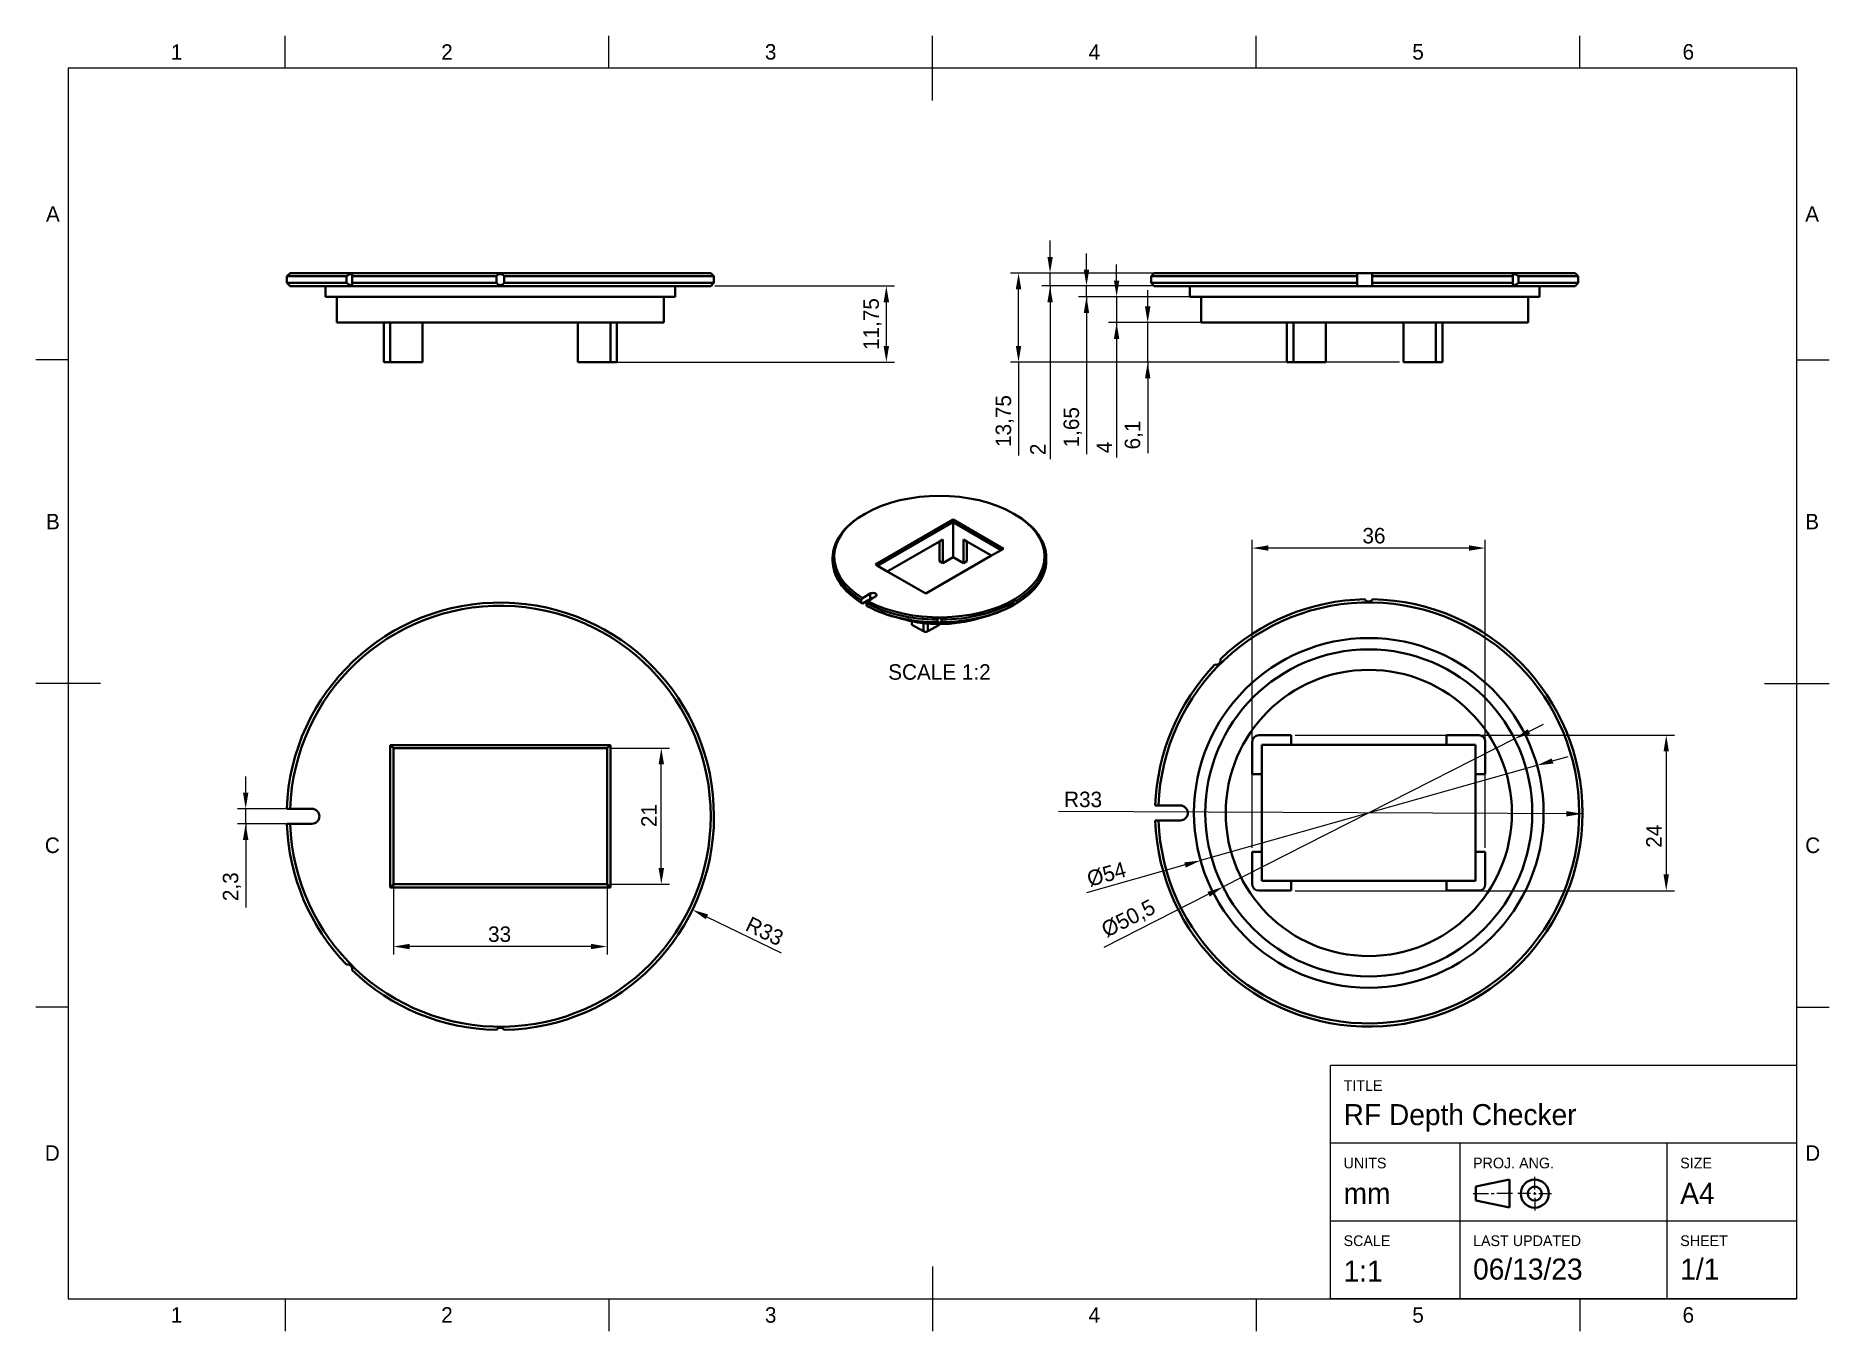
# Model space of a CAD drawing. Header units: millimetres. Extents: x 15 to 292, y 5 to 205.
import ezdxf

# ---------------------------------------------------------------- set-up
doc = ezdxf.new("R2010")
doc.units = ezdxf.units.MM
for name, color, linetype in [('Annotations', 7, 'Continuous'), ('Border', 7, 'Continuous'), ('Geometries', 7, 'Continuous')]:
    doc.layers.add(name, color=color, linetype=linetype)
doc.styles.add('Shapr0', font='txt', dxfattribs={"height": 2.3925})
doc.styles.add('Shapr1', font='txt', dxfattribs={"height": 2.3925})
doc.styles.add('Shapr2', font='txt', dxfattribs={"height": 2.3925})
doc.styles.add('Shapr3', font='txt', dxfattribs={"height": 2.3925})
doc.styles.add('Shapr4', font='txt', dxfattribs={"height": 2.3925})
doc.styles.add('Shapr5', font='txt', dxfattribs={"height": 4.785})
doc.styles.add('Shapr6', font='txt', dxfattribs={"height": 2.3925})
doc.dimstyles.new('ISO-25', dxfattribs={"dimtxt": 2.5, "dimasz": 2.5, "dimexe": 1.25, "dimexo": 0.625, "dimtad": 1, "dimtxsty": 'Standard', "dimcen": 2.5, "dimadec": 0, "dimazin": 0, "dimtfac": 1, "dimtmove": 0, "dimatfit": 3, "dimfxl": 1, "dimarcsym": 0})

msp = doc.modelspace()

# ---------------------------------------------------------------- texts
at = {"layer": 'Annotations', "linetype": 'Continuous', "lineweight": 40, "insert": (154.571, 107.972), "char_height": 2.3925, "width": 1000, "attachment_point": 2, "style": 'Shapr5'}
msp.add_mtext('SCALE 1:2', dxfattribs=at)
at = {"layer": 'Border', "linetype": 'Continuous', "lineweight": 15, "char_height": 2.393, "width": 2.3925, "style": 'Shapr0'}
for s, insert, attachment_point in [('1', (36.75, 201.304), 8), ('2', (78.5, 201.304), 8), ('3', (128.5, 201.304), 8), ('4', (178.5, 201.304), 8), ('5', (228.5, 201.304), 8), ('6', (270.25, 201.304), 8), ('A', (18.696, 177.5), 6), ('A', (288.304, 177.5), 4), ('B', (18.696, 130), 6), ('B', (288.304, 130), 4), ('C', (18.696, 80), 6), ('C', (288.304, 80), 4), ('D', (18.696, 32.5), 6), ('D', (288.304, 32.5), 4), ('1', (36.75, 8.696), 2), ('2', (78.5, 8.696), 2), ('3', (128.5, 8.696), 2), ('4', (178.5, 8.696), 2), ('5', (228.5, 8.696), 2), ('6', (270.25, 8.696), 2)]:
    msp.add_mtext(s, dxfattribs=dict(at, insert=insert, attachment_point=attachment_point))
at = {"layer": 'Border', "linetype": 'Continuous', "lineweight": 15, "attachment_point": 1, "style": 'Shapr1'}
for s, insert, char_height in [('TITLE', (217, 43.75), 1.65), ('RF Depth Checker', (217, 40.052), 3.25), ('UNITS', (217, 31.783), 1.65), ('PROJ. ANG.', (237, 31.783), 1.65), ('SIZE', (269, 31.783), 1.65), ('A4', (269, 27.9), 3.25), ('mm', (217, 27.9), 3.25), ('SCALE', (217, 19.783), 1.65), ('LAST UPDATED', (237, 19.783), 1.65), ('SHEET', (269, 19.783), 1.65), ('1:1', (217, 15.9), 3.25), ('06/13/23', (237, 16.204), 3.25), ('1/1', (269, 16.204), 3.25)]:
    msp.add_mtext(s, dxfattribs=dict(at, insert=insert, char_height=char_height))

# ---------------------------------------------------------------- blocks, each defined once
blk = doc.blocks.new('*D2')
at = {"layer": 'Annotations', "color": 0, "linetype": 'Continuous', "lineweight": 15}
for p, q in [((70.24, 94.37), (70.24, 63.13)), ((103.24, 94.37), (103.24, 63.13)), ((100.74, 64.38), (72.74, 64.38))]:
    blk.add_line(p, q, dxfattribs=at)
at = {"layer": 'Annotations', "color": 0}
for points in [[(72.74, 64.8), (72.74, 63.97), (70.24, 64.38)], [(100.74, 63.97), (100.74, 64.8), (103.24, 64.38)]]:
    blk.add_solid(points, dxfattribs=at)
at = {"layer": 'Defpoints', "color": 0}
for p in [(70.24, 95), (103.24, 95), (70.24, 64.38)]:
    blk.add_point(p, dxfattribs=at)
at = {"layer": 'Annotations', "color": 0, "lineweight": 15, "insert": (86.63, 66.28), "char_height": 2.393, "attachment_point": 5, "style": 'Shapr4'}
blk.add_mtext('\\A1;33', dxfattribs=at)
blk = doc.blocks.new('*D3')
at = {"layer": 'Annotations', "color": 0, "linetype": 'Continuous', "lineweight": 15}
for p, q in [((103.86, 95), (112.86, 95)), ((111.61, 76.5), (111.61, 92.5)), ((103.86, 74), (112.86, 74))]:
    blk.add_line(p, q, dxfattribs=at)
at = {"layer": 'Annotations', "color": 0}
for points in [[(112.03, 92.5), (111.19, 92.5), (111.61, 95)], [(111.19, 76.5), (112.03, 76.5), (111.61, 74)]]:
    blk.add_solid(points, dxfattribs=at)
at = {"layer": 'Defpoints', "color": 0}
for p in [(103.24, 95), (111.61, 95), (103.24, 74)]:
    blk.add_point(p, dxfattribs=at)
at = {"layer": 'Annotations', "color": 0, "lineweight": 15, "insert": (109.71, 84.61), "char_height": 2.393, "attachment_point": 5, "rotation": 90, "style": 'Shapr4'}
blk.add_mtext('\\A1;21', dxfattribs=at)
blk = doc.blocks.new('*D4')
at = {"layer": 'Annotations', "color": 0, "linetype": 'Continuous', "lineweight": 15}
blk.add_line((118.66, 68.97), (130.14, 63.39), dxfattribs=at)
at = {"layer": 'Annotations', "color": 0}
blk.add_solid([(118.85, 69.34), (118.48, 68.6), (116.42, 70.06)], dxfattribs=at)
at = {"layer": 'Defpoints', "color": 0}
for p in [(86.74, 84.5), (116.42, 70.06)]:
    blk.add_point(p, dxfattribs=at)
at = {"layer": 'Annotations', "color": 0, "lineweight": 15, "insert": (127.57, 66.75), "char_height": 2.393, "attachment_point": 5, "rotation": 334.0629, "style": 'Shapr4'}
blk.add_mtext('\\A1;R33', dxfattribs=at)
blk = doc.blocks.new('*D5')
at = {"layer": 'Annotations', "color": 0, "linetype": 'Continuous', "lineweight": 15}
for p, q in [((47.41, 88.15), (47.41, 90.65)), ((53.64, 85.65), (46.16, 85.65)), ((53.64, 83.35), (46.16, 83.35)), ((47.41, 83.35), (47.41, 85.65)), ((47.41, 83.35), (47.41, 70.41)), ((47.41, 80.85), (47.41, 78.35))]:
    blk.add_line(p, q, dxfattribs=at)
at = {"layer": 'Annotations', "color": 0}
for points in [[(46.99, 88.15), (47.83, 88.15), (47.41, 85.65)], [(47.83, 80.85), (46.99, 80.85), (47.41, 83.35)]]:
    blk.add_solid(points, dxfattribs=at)
at = {"layer": 'Defpoints', "color": 0}
for p in [(47.41, 85.65), (54.26, 85.65), (54.26, 83.35)]:
    blk.add_point(p, dxfattribs=at)
at = {"layer": 'Annotations', "color": 0, "lineweight": 15, "insert": (45.29, 73.62), "char_height": 2.393, "attachment_point": 5, "rotation": 90, "style": 'Shapr4'}
blk.add_mtext('\\A1;2,3', dxfattribs=at)
blk = doc.blocks.new('*D6')
at = {"layer": 'Annotations', "color": 0, "linetype": 'Continuous', "lineweight": 15}
for p, q in [((245.63, 97.58), (247.86, 98.71)), ((243.4, 96.45), (198.38, 73.58)), ((196.15, 72.45), (179.95, 64.22))]:
    blk.add_line(p, q, dxfattribs=at)
at = {"layer": 'Annotations', "color": 0}
for points in [[(245.45, 97.95), (245.82, 97.21), (243.4, 96.45)], [(196.34, 72.08), (195.96, 72.82), (198.38, 73.58)]]:
    blk.add_solid(points, dxfattribs=at)
at = {"layer": 'Defpoints', "color": 0}
for p in [(243.4, 96.45), (198.38, 73.58)]:
    blk.add_point(p, dxfattribs=at)
at = {"layer": 'Annotations', "color": 0, "lineweight": 15, "insert": (183.83, 68.57), "char_height": 2.3925, "attachment_point": 5, "rotation": 26.9238, "style": 'Shapr6'}
blk.add_mtext('\\A1;%%c50,5', dxfattribs=at)
blk = doc.blocks.new('*D7')
at = {"layer": 'Annotations', "color": 0, "linetype": 'Continuous', "lineweight": 15}
for p, q in [((246.87, 92.36), (194.91, 77.66)), ((249.28, 93.04), (251.68, 93.72)), ((192.51, 76.98), (177.27, 72.67))]:
    blk.add_line(p, q, dxfattribs=at)
at = {"layer": 'Annotations', "color": 0}
for points in [[(249.16, 93.44), (249.39, 92.64), (246.87, 92.36)], [(192.62, 76.58), (192.39, 77.38), (194.91, 77.66)]]:
    blk.add_solid(points, dxfattribs=at)
at = {"layer": 'Defpoints', "color": 0}
for p in [(246.87, 92.36), (194.91, 77.66)]:
    blk.add_point(p, dxfattribs=at)
at = {"layer": 'Annotations', "color": 0, "lineweight": 15, "insert": (180.38, 75.53), "char_height": 2.393, "attachment_point": 5, "rotation": 15.7939, "style": 'Shapr6'}
blk.add_mtext('\\A1;%%c54', dxfattribs=at)
blk = doc.blocks.new('*D8')
at = {"layer": 'Annotations', "color": 0, "linetype": 'Continuous', "lineweight": 15}
blk.add_line((253.89, 84.88), (172.97, 85.21), dxfattribs=at)
at = {"layer": 'Annotations', "color": 0}
blk.add_solid([(251.39, 84.47), (251.39, 85.3), (253.89, 84.88)], dxfattribs=at)
at = {"layer": 'Defpoints', "color": 0}
for p in [(220.89, 85.01), (253.89, 84.88)]:
    blk.add_point(p, dxfattribs=at)
at = {"layer": 'Annotations', "color": 0, "lineweight": 15, "insert": (176.76, 87.09), "char_height": 2.393, "attachment_point": 5, "rotation": 359.7638, "style": 'Shapr6'}
blk.add_mtext('\\A1;R33', dxfattribs=at)
blk = doc.blocks.new('*D9')
at = {"layer": 'Annotations', "color": 0, "linetype": 'Continuous', "lineweight": 15}
for p, q in [((209.52, 97.01), (268.09, 97.01)), ((266.84, 94.51), (266.84, 75.51)), ((209.52, 73.01), (268.09, 73.01))]:
    blk.add_line(p, q, dxfattribs=at)
at = {"layer": 'Annotations', "color": 0}
for points in [[(267.25, 94.51), (266.42, 94.51), (266.84, 97.01)], [(266.42, 75.51), (267.25, 75.51), (266.84, 73.01)]]:
    blk.add_solid(points, dxfattribs=at)
at = {"layer": 'Defpoints', "color": 0}
for p in [(208.89, 97.01), (208.89, 73.01), (266.84, 73.01)]:
    blk.add_point(p, dxfattribs=at)
at = {"layer": 'Annotations', "color": 0, "lineweight": 15, "insert": (264.94, 81.42), "char_height": 2.393, "attachment_point": 5, "rotation": 90, "style": 'Shapr6'}
blk.add_mtext('\\A1;24', dxfattribs=at)
blk = doc.blocks.new('*D10')
at = {"layer": 'Annotations', "color": 0, "linetype": 'Continuous', "lineweight": 15}
for p, q in [((202.89, 79.64), (202.89, 127.16)), ((236.39, 125.91), (205.39, 125.91)), ((238.89, 79.64), (238.89, 127.16))]:
    blk.add_line(p, q, dxfattribs=at)
at = {"layer": 'Annotations', "color": 0}
for points in [[(205.39, 126.33), (205.39, 125.5), (202.89, 125.91)], [(236.39, 125.5), (236.39, 126.33), (238.89, 125.91)]]:
    blk.add_solid(points, dxfattribs=at)
at = {"layer": 'Defpoints', "color": 0}
for p in [(202.89, 125.91), (202.89, 79.01), (238.89, 79.01)]:
    blk.add_point(p, dxfattribs=at)
at = {"layer": 'Annotations', "color": 0, "lineweight": 15, "insert": (221.69, 127.81), "char_height": 2.393, "attachment_point": 5, "style": 'Shapr6'}
blk.add_mtext('\\A1;36', dxfattribs=at)
blk = doc.blocks.new('*D11')
at = {"layer": 'Annotations', "color": 0, "linetype": 'Continuous', "lineweight": 15}
for p, q in [((119.86, 166.38), (147.62, 166.38)), ((146.37, 157.12), (146.37, 163.88)), ((104.36, 154.62), (147.62, 154.62))]:
    blk.add_line(p, q, dxfattribs=at)
at = {"layer": 'Annotations', "color": 0}
for points in [[(146.79, 163.88), (145.95, 163.88), (146.37, 166.38)], [(145.95, 157.12), (146.79, 157.12), (146.37, 154.62)]]:
    blk.add_solid(points, dxfattribs=at)
at = {"layer": 'Defpoints', "color": 0}
for p in [(119.24, 166.38), (146.37, 166.38), (103.74, 154.62)]:
    blk.add_point(p, dxfattribs=at)
at = {"layer": 'Annotations', "color": 0, "lineweight": 15, "insert": (144.25, 160.5), "char_height": 2.393, "attachment_point": 5, "rotation": 90, "style": 'Shapr2'}
blk.add_mtext('\\A1;11,75', dxfattribs=at)
blk = doc.blocks.new('*D12')
at = {"layer": 'Annotations', "color": 0, "linetype": 'Continuous', "lineweight": 15}
for p, q in [((186.74, 163.22), (186.74, 165.72)), ((207.63, 160.72), (185.49, 160.72)), ((186.74, 154.62), (186.74, 160.72)), ((207.63, 154.62), (185.49, 154.62)), ((186.74, 154.62), (186.74, 140.57)), ((186.74, 152.12), (186.74, 149.62))]:
    blk.add_line(p, q, dxfattribs=at)
at = {"layer": 'Annotations', "color": 0}
for points in [[(186.32, 163.22), (187.16, 163.22), (186.74, 160.72)], [(187.16, 152.12), (186.32, 152.12), (186.74, 154.62)]]:
    blk.add_solid(points, dxfattribs=at)
at = {"layer": 'Defpoints', "color": 0}
for p in [(186.74, 160.72), (208.25, 160.72), (208.25, 154.62)]:
    blk.add_point(p, dxfattribs=at)
at = {"layer": 'Annotations', "color": 0, "lineweight": 15, "insert": (184.61, 143.37), "char_height": 2.393, "attachment_point": 5, "rotation": 90, "style": 'Shapr3'}
blk.add_mtext('\\A1;6,1', dxfattribs=at)
blk = doc.blocks.new('*D13')
at = {"layer": 'Annotations', "color": 0, "linetype": 'Continuous', "lineweight": 15}
for p, q in [((181.94, 167.22), (181.94, 169.72)), ((194.38, 164.72), (180.69, 164.72)), ((181.94, 164.72), (181.94, 160.72)), ((194.38, 160.72), (180.69, 160.72)), ((181.94, 160.72), (181.94, 139.88)), ((181.94, 158.22), (181.94, 155.72))]:
    blk.add_line(p, q, dxfattribs=at)
at = {"layer": 'Annotations', "color": 0}
for points in [[(181.52, 167.22), (182.35, 167.22), (181.94, 164.72)], [(182.35, 158.22), (181.52, 158.22), (181.94, 160.72)]]:
    blk.add_solid(points, dxfattribs=at)
at = {"layer": 'Defpoints', "color": 0}
for p in [(195, 164.72), (181.94, 160.72), (195, 160.72)]:
    blk.add_point(p, dxfattribs=at)
at = {"layer": 'Annotations', "color": 0, "lineweight": 15, "insert": (180.04, 141.44), "char_height": 2.393, "attachment_point": 5, "rotation": 90, "style": 'Shapr3'}
blk.add_mtext('\\A1;4', dxfattribs=at)
blk = doc.blocks.new('*D14')
at = {"layer": 'Annotations', "color": 0, "linetype": 'Continuous', "lineweight": 15}
for p, q in [((177.29, 168.88), (177.29, 171.38)), ((192.63, 166.38), (176.04, 166.38)), ((177.29, 164.72), (177.29, 166.38)), ((192.63, 164.72), (176.04, 164.72)), ((177.29, 164.72), (177.29, 140.4)), ((177.29, 162.22), (177.29, 159.72))]:
    blk.add_line(p, q, dxfattribs=at)
at = {"layer": 'Annotations', "color": 0}
for points in [[(176.87, 168.88), (177.7, 168.88), (177.29, 166.38)], [(177.7, 162.22), (176.87, 162.22), (177.29, 164.72)]]:
    blk.add_solid(points, dxfattribs=at)
at = {"layer": 'Defpoints', "color": 0}
for p in [(177.29, 166.38), (193.25, 166.38), (193.25, 164.72)]:
    blk.add_point(p, dxfattribs=at)
at = {"layer": 'Annotations', "color": 0, "lineweight": 15, "insert": (175.16, 144.57), "char_height": 2.393, "attachment_point": 5, "rotation": 90, "style": 'Shapr3'}
blk.add_mtext('\\A1;1,65', dxfattribs=at)
blk = doc.blocks.new('*D15')
at = {"layer": 'Annotations', "color": 0, "linetype": 'Continuous', "lineweight": 15}
for p, q in [((171.66, 170.88), (171.66, 173.38)), ((187.13, 168.38), (170.41, 168.38)), ((187.13, 166.38), (170.41, 166.38)), ((171.66, 166.38), (171.66, 168.38)), ((171.66, 166.38), (171.66, 139.66)), ((171.66, 163.88), (171.66, 161.38))]:
    blk.add_line(p, q, dxfattribs=at)
at = {"layer": 'Annotations', "color": 0}
for points in [[(171.25, 170.88), (172.08, 170.88), (171.66, 168.38)], [(172.08, 163.88), (171.25, 163.88), (171.66, 166.38)]]:
    blk.add_solid(points, dxfattribs=at)
at = {"layer": 'Defpoints', "color": 0}
for p in [(171.66, 168.38), (187.75, 168.38), (187.75, 166.38)]:
    blk.add_point(p, dxfattribs=at)
at = {"layer": 'Annotations', "color": 0, "lineweight": 15, "insert": (169.77, 141.16), "char_height": 2.393, "attachment_point": 5, "rotation": 90, "style": 'Shapr3'}
blk.add_mtext('\\A1;2', dxfattribs=at)
blk = doc.blocks.new('*D16')
at = {"layer": 'Annotations', "color": 0, "linetype": 'Continuous', "lineweight": 15}
for p, q in [((220.78, 168.38), (165.54, 168.38)), ((166.79, 157.12), (166.79, 165.88)), ((225.63, 154.62), (165.54, 154.62)), ((166.79, 154.62), (166.79, 140.22))]:
    blk.add_line(p, q, dxfattribs=at)
at = {"layer": 'Annotations', "color": 0}
for points in [[(167.21, 165.88), (166.37, 165.88), (166.79, 168.38)], [(166.37, 157.12), (167.21, 157.12), (166.79, 154.62)]]:
    blk.add_solid(points, dxfattribs=at)
at = {"layer": 'Defpoints', "color": 0}
for p in [(166.79, 168.38), (221.4, 168.38), (226.25, 154.62)]:
    blk.add_point(p, dxfattribs=at)
at = {"layer": 'Annotations', "color": 0, "lineweight": 15, "insert": (164.67, 145.53), "char_height": 2.393, "attachment_point": 5, "rotation": 90, "style": 'Shapr3'}
blk.add_mtext('\\A1;13,75', dxfattribs=at)
blk = doc.blocks.new('*U17')
at = {"layer": 'Border', "linetype": 'Continuous', "lineweight": 15}
for p, q in [((287, 46), (215, 46)), ((215, 10), (215, 46)), ((287, 10), (287, 46)), ((287, 34), (215, 34)), ((235, 10), (235, 34)), ((267, 10), (267, 34)), ((246.53, 26.88), (246.53, 28.83)), ((237, 26.23), (239.38, 26.23)), ((239.82, 26.23), (240.25, 26.23)), ((243.07, 26.23), (240.68, 26.23)), ((245.88, 26.23), (243.93, 26.23)), ((246.32, 26.23), (246.75, 26.23)), ((246.53, 26.02), (246.53, 26.45)), ((246.53, 25.58), (246.53, 23.63)), ((247.18, 26.23), (249.13, 26.23)), ((287, 22), (215, 22)), ((287, 10), (215, 10))]:
    blk.add_line(p, q, dxfattribs=at)
at = {"layer": 'Border', "linetype": 'Continuous', "lineweight": 40}
for p, q in [((237.43, 27.32), (242.63, 28.4)), ((242.63, 28.4), (242.63, 24.07)), ((237.43, 27.32), (237.43, 25.15)), ((237.43, 25.15), (242.63, 24.07))]:
    blk.add_line(p, q, dxfattribs=at)
for radius in [2.17, 1.08]:
    blk.add_circle((246.53, 26.23), radius, dxfattribs=at)

# ---------------------------------------------------------------- dimensions: what is measured, and where the dimension line sits
at = {"layer": 'Annotations', "linetype": 'Continuous', "lineweight": 15}
for base, p1, p2, angle, override, picture, middle in [((171.663, 168.375), (187.753, 166.375), (187.753, 168.375), 270, {"dimscale": 1, "dimgap": 0.7, "dimdec": 2, "dimlfac": 1, "dimrnd": 0.01, "dimzin": 8, "dimdsep": 44, "dimtxsty": 'Shapr3', "dimse1": 0, "dimse2": 0, "dimadec": 2, "dimtol": 0, "dimlim": 0, "dimtp": 0, "dimtm": 0, "dimtfac": 0.6, "dimtdec": 8, "dimfrac": 2, "dimtolj": 1, "dimlwd": 15, "dimlwe": 15}, '*D15', (171.663, 141.157)), ((177.288, 166.375), (193.253, 164.725), (193.253, 166.375), 90, {"dimscale": 1, "dimgap": 0.7, "dimdec": 2, "dimlfac": 1, "dimrnd": 0.01, "dimzin": 8, "dimdsep": 44, "dimtxsty": 'Shapr3', "dimse1": 0, "dimse2": 0, "dimadec": 2, "dimtol": 0, "dimlim": 0, "dimtp": 0, "dimtm": 0, "dimtfac": 0.6, "dimtdec": 8, "dimfrac": 2, "dimtolj": 1, "dimlwd": 15, "dimlwe": 15}, '*D14', (177.288, 144.573)), ((181.937, 160.725), (195.003, 164.725), (195.003, 160.725), 90, {"dimscale": 1, "dimgap": 0.7, "dimdec": 2, "dimlfac": 1, "dimrnd": 0.01, "dimzin": 8, "dimdsep": 44, "dimtxsty": 'Shapr3', "dimse1": 0, "dimse2": 0, "dimadec": 2, "dimtol": 0, "dimlim": 0, "dimtp": 0, "dimtm": 0, "dimtfac": 0.6, "dimtdec": 8, "dimfrac": 2, "dimtolj": 1, "dimlwd": 15, "dimlwe": 15}, '*D13', (181.937, 141.438)), ((146.369, 166.375), (103.74, 154.625), (119.24, 166.375), 270, {"dimscale": 1, "dimgap": 0.7, "dimdec": 2, "dimlfac": 1, "dimrnd": 0.01, "dimzin": 8, "dimdsep": 44, "dimtxsty": 'Shapr2', "dimse1": 0, "dimse2": 0, "dimadec": 2, "dimtol": 0, "dimlim": 0, "dimtp": 0, "dimtm": 0, "dimtfac": 0.6, "dimtdec": 8, "dimfrac": 2, "dimtolj": 1, "dimlwd": 15, "dimlwe": 15}, '*D11', (146.369, 160.5)), ((166.79, 168.375), (226.253, 154.625), (221.403, 168.375), 270, {"dimscale": 1, "dimgap": 0.7, "dimdec": 2, "dimlfac": 1, "dimrnd": 0.01, "dimzin": 8, "dimdsep": 44, "dimtxsty": 'Shapr3', "dimse1": 0, "dimse2": 0, "dimadec": 2, "dimtol": 0, "dimlim": 0, "dimtp": 0, "dimtm": 0, "dimtfac": 0.6, "dimtdec": 8, "dimfrac": 2, "dimtolj": 1, "dimlwd": 15, "dimlwe": 15}, '*D16', (166.79, 145.53)), ((186.739, 160.725), (208.253, 154.625), (208.253, 160.725), 90, {"dimscale": 1, "dimgap": 0.7, "dimdec": 2, "dimlfac": 1, "dimrnd": 0.01, "dimzin": 8, "dimdsep": 44, "dimtxsty": 'Shapr3', "dimse1": 0, "dimse2": 0, "dimadec": 2, "dimtol": 0, "dimlim": 0, "dimtp": 0, "dimtm": 0, "dimtfac": 0.6, "dimtdec": 8, "dimfrac": 2, "dimtolj": 1, "dimlwd": 15, "dimlwe": 15}, '*D12', (186.739, 143.373)), ((266.836, 73.013), (208.892, 97.013), (208.892, 73.013), 270, {"dimscale": 1, "dimgap": 0.7, "dimdec": 2, "dimlfac": 1, "dimrnd": 0.01, "dimzin": 8, "dimdsep": 44, "dimtxsty": 'Shapr6', "dimse1": 0, "dimse2": 0, "dimadec": 2, "dimtol": 0, "dimlim": 0, "dimtp": 0, "dimtm": 0, "dimtfac": 0.6, "dimtdec": 8, "dimfrac": 2, "dimtolj": 1, "dimlwd": 15, "dimlwe": 15}, '*D9', (266.836, 81.416)), ((111.608, 94.997), (103.24, 73.997), (103.24, 94.997), 90, {"dimscale": 1, "dimgap": 0.7, "dimdec": 2, "dimlfac": 1, "dimrnd": 0.01, "dimzin": 8, "dimdsep": 44, "dimtxsty": 'Shapr4', "dimse1": 0, "dimse2": 0, "dimadec": 2, "dimtol": 0, "dimlim": 0, "dimtp": 0, "dimtm": 0, "dimtfac": 0.6, "dimtdec": 8, "dimfrac": 2, "dimtolj": 1, "dimlwd": 15, "dimlwe": 15}, '*D3', (111.608, 84.608)), ((47.41, 85.647), (54.26, 83.347), (54.26, 85.647), 90, {"dimscale": 1, "dimgap": 0.7, "dimdec": 2, "dimlfac": 1, "dimrnd": 0.01, "dimzin": 8, "dimdsep": 44, "dimtxsty": 'Shapr4', "dimse1": 0, "dimse2": 0, "dimadec": 2, "dimtol": 0, "dimlim": 0, "dimtp": 0, "dimtm": 0, "dimtfac": 0.6, "dimtdec": 8, "dimfrac": 2, "dimtolj": 1, "dimlwd": 15, "dimlwe": 15}, '*D5', (47.41, 73.619))]:
    dim = msp.add_linear_dim(base=base, p1=p1, p2=p2, angle=angle, dimstyle='ISO-25', override=override, dxfattribs=at)
    dim.commit()
    dim.dimension.update_dxf_attribs({"geometry": picture, "text_midpoint": middle, "dimtype": 160})
for base, p1, p2, override, picture, middle in [((202.892, 125.914), (238.892, 79.013), (202.892, 79.013), {"dimscale": 1, "dimgap": 0.7, "dimdec": 2, "dimlfac": 1, "dimrnd": 0.01, "dimzin": 8, "dimdsep": 44, "dimtxsty": 'Shapr6', "dimse1": 0, "dimse2": 0, "dimadec": 2, "dimtol": 0, "dimlim": 0, "dimtp": 0, "dimtm": 0, "dimtfac": 0.6, "dimtdec": 8, "dimfrac": 2, "dimtolj": 1, "dimlwd": 15, "dimlwe": 15}, '*D10', (221.688, 125.914)), ((70.24, 64.382), (103.24, 94.997), (70.24, 94.997), {"dimscale": 1, "dimgap": 0.7, "dimdec": 2, "dimlfac": 1, "dimrnd": 0.01, "dimzin": 8, "dimdsep": 44, "dimtxsty": 'Shapr4', "dimse1": 0, "dimse2": 0, "dimadec": 2, "dimtol": 0, "dimlim": 0, "dimtp": 0, "dimtm": 0, "dimtfac": 0.6, "dimtdec": 8, "dimfrac": 2, "dimtolj": 1, "dimlwd": 15, "dimlwe": 15}, '*D2', (86.634, 64.382))]:
    dim = msp.add_linear_dim(base=base, p1=p1, p2=p2, dimstyle='ISO-25', override=override, dxfattribs=at)
    dim.commit()
    dim.dimension.update_dxf_attribs({"geometry": picture, "text_midpoint": middle, "dimtype": 160})
for p1, p2, picture, middle in [((243.405, 96.446), (198.379, 73.58), '*D6', (184.788, 66.678)), ((246.872, 92.362), (194.911, 77.664), '*D7', (180.899, 73.701))]:
    dim = msp.add_diameter_dim_2p(p1=p1, p2=p2, dimstyle='ISO-25', override={"dimscale": 1, "dimgap": 0.7, "dimdec": 2, "dimlfac": 1, "dimrnd": 0.01, "dimzin": 8, "dimdsep": 44, "dimtxsty": 'Shapr6', "dimcen": 2.5, "dimadec": 2, "dimtol": 0, "dimlim": 0, "dimtp": 0, "dimtm": 0, "dimtfac": 0.6, "dimtdec": 8, "dimtofl": 1, "dimfrac": 2, "dimtolj": 1, "dimlwd": 15, "dimlwe": 15}, dxfattribs=at)
    dim.commit()
    dim.dimension.update_dxf_attribs({"geometry": picture, "text_midpoint": middle, "dimtype": 163})
for center, mpoint, override, picture, middle in [((220.892, 85.013), (253.891, 84.877), {"dimscale": 1, "dimgap": 0.7, "dimdec": 2, "dimlfac": 1, "dimrnd": 0.01, "dimzin": 8, "dimdsep": 44, "dimtxsty": 'Shapr6', "dimcen": 0, "dimadec": 2, "dimtol": 0, "dimlim": 0, "dimtp": 0, "dimtm": 0, "dimtfac": 0.6, "dimtdec": 8, "dimtofl": 0, "dimfrac": 2, "dimtolj": 1, "dimlwd": 15, "dimlwe": 15}, '*D8', (176.748, 85.195)), ((86.74, 84.497), (116.416, 70.064), {"dimscale": 1, "dimgap": 0.7, "dimdec": 2, "dimlfac": 1, "dimrnd": 0.01, "dimzin": 8, "dimdsep": 44, "dimtxsty": 'Shapr4', "dimcen": 0, "dimadec": 2, "dimtol": 0, "dimlim": 0, "dimtp": 0, "dimtm": 0, "dimtfac": 0.6, "dimtdec": 8, "dimtofl": 0, "dimfrac": 2, "dimtolj": 1, "dimlwd": 15, "dimlwe": 15}, '*D4', (126.741, 65.042))]:
    dim = msp.add_radius_dim(center=center, mpoint=mpoint, dimstyle='ISO-25', override=override, dxfattribs=at)
    dim.commit()
    dim.dimension.update_dxf_attribs({"geometry": picture, "text_midpoint": middle, "dimtype": 164})

# ---------------------------------------------------------------- linework, layer by layer
at = {"layer": 'Border', "linetype": 'Continuous', "lineweight": 15}
for p, q in [((53.5, 200), (53.5, 205)), ((103.5, 200), (103.5, 205)), ((153.5, 195), (153.5, 205)), ((203.5, 200), (203.5, 205)), ((253.5, 200), (253.5, 205)), ((287, 200), (20, 200)), ((20, 200), (20, 10)), ((287, 10), (287, 200)), ((20, 155), (15, 155)), ((287, 155), (292, 155)), ((25, 105), (15, 105)), ((282, 105), (292, 105)), ((20, 55), (15, 55)), ((287, 55), (292, 55)), ((153.5, 15), (153.5, 5)), ((20, 10), (287, 10)), ((53.5, 10), (53.5, 5)), ((103.5, 10), (103.5, 5)), ((203.5, 10), (203.5, 5)), ((253.5, 10), (253.5, 5))]:
    msp.add_line(p, q, dxfattribs=at)
at = {"layer": 'Geometries', "linetype": 'Continuous', "lineweight": 40}
for p, q in [((53.76, 167.875), (54.26, 168.375)), ((53.76, 167.875), (53.76, 166.875)), ((62.983, 167.875), (53.76, 167.875)), ((54.26, 166.375), (53.76, 166.875)), ((53.76, 166.875), (62.983, 166.875)), ((54.26, 168.375), (119.24, 168.375)), ((59.74, 166.375), (54.26, 166.375)), ((59.74, 164.725), (59.74, 166.375)), ((113.74, 166.375), (59.74, 166.375)), ((62.983, 167.875), (62.983, 166.875)), ((63.836, 167.875), (63.836, 166.875)), ((86.137, 167.875), (63.836, 167.875)), ((63.836, 166.875), (86.137, 166.875)), ((86.137, 167.875), (86.137, 166.875)), ((87.343, 167.875), (87.343, 166.875)), ((119.74, 167.875), (87.343, 167.875)), ((87.343, 166.875), (119.74, 166.875)), ((113.74, 164.725), (113.74, 166.375)), ((119.24, 166.375), (113.74, 166.375)), ((119.74, 167.875), (119.24, 168.375)), ((119.24, 166.375), (119.74, 166.875)), ((119.74, 166.875), (119.74, 167.875)), ((187.253, 167.875), (187.753, 168.375)), ((187.253, 167.875), (187.253, 166.875)), ((219.103, 167.875), (187.253, 167.875)), ((187.253, 166.875), (187.753, 166.375)), ((187.253, 166.875), (219.103, 166.875)), ((187.753, 168.375), (219.103, 168.375)), ((193.253, 166.375), (187.753, 166.375)), ((193.253, 164.725), (193.253, 166.375)), ((219.103, 166.375), (193.253, 166.375)), ((219.103, 168.375), (219.103, 167.875)), ((219.103, 168.375), (221.403, 168.375)), ((219.103, 167.875), (219.103, 166.875)), ((219.103, 166.875), (219.103, 166.375)), ((219.103, 166.375), (221.403, 166.375)), ((221.403, 167.875), (221.403, 168.375)), ((221.403, 168.375), (252.753, 168.375)), ((221.403, 167.875), (221.403, 166.875)), ((243.157, 167.875), (221.403, 167.875)), ((221.403, 166.375), (221.403, 166.875)), ((221.403, 166.875), (243.157, 166.875)), ((247.253, 166.375), (221.403, 166.375)), ((243.157, 167.875), (243.157, 166.875)), ((244.01, 167.875), (244.01, 166.875)), ((253.247, 167.875), (244.01, 167.875)), ((244.01, 166.875), (253.247, 166.875)), ((247.253, 164.725), (247.253, 166.375)), ((252.753, 166.375), (247.253, 166.375)), ((252.903, 168.225), (252.753, 168.375)), ((252.903, 166.525), (252.753, 166.375)), ((253.233, 167.889), (253.247, 167.875)), ((253.247, 167.875), (253.247, 166.875)), ((61.49, 164.725), (59.74, 164.725)), ((61.49, 164.725), (61.49, 160.725)), ((111.99, 164.725), (61.49, 164.725)), ((111.99, 164.725), (111.99, 160.725)), ((113.74, 164.725), (111.99, 164.725)), ((195.003, 164.725), (193.253, 164.725)), ((195.003, 164.725), (195.003, 160.725)), ((245.503, 164.725), (195.003, 164.725)), ((245.503, 164.725), (245.503, 160.725)), ((247.253, 164.725), (245.503, 164.725)), ((68.74, 160.725), (61.49, 160.725)), ((69.74, 160.725), (68.74, 160.725)), ((68.74, 154.625), (68.74, 160.725)), ((69.74, 160.725), (69.74, 154.625)), ((74.74, 160.725), (69.74, 160.725)), ((74.74, 154.625), (74.74, 160.725)), ((98.74, 160.725), (74.74, 160.725)), ((98.74, 154.625), (98.74, 160.725)), ((103.74, 160.725), (98.74, 160.725)), ((103.74, 154.625), (103.74, 160.725)), ((104.74, 160.725), (103.74, 160.725)), ((104.74, 160.725), (104.74, 154.625)), ((111.99, 160.725), (104.74, 160.725)), ((208.253, 160.725), (195.003, 160.725)), ((208.253, 154.625), (208.253, 160.725)), ((209.253, 160.725), (208.253, 160.725)), ((209.253, 160.725), (209.253, 154.625)), ((214.253, 160.725), (209.253, 160.725)), ((214.253, 154.625), (214.253, 160.725)), ((226.253, 160.725), (214.253, 160.725)), ((231.253, 160.725), (226.253, 160.725)), ((226.253, 154.625), (226.253, 160.725)), ((231.253, 154.625), (231.253, 160.725)), ((232.253, 160.725), (231.253, 160.725)), ((232.253, 160.725), (232.253, 154.625)), ((245.503, 160.725), (232.253, 160.725)), ((69.74, 154.625), (68.74, 154.625)), ((74.74, 154.625), (69.74, 154.625)), ((103.74, 154.625), (98.74, 154.625)), ((104.74, 154.625), (103.74, 154.625)), ((209.253, 154.625), (208.253, 154.625)), ((214.253, 154.625), (209.253, 154.625)), ((231.253, 154.625), (226.253, 154.625)), ((232.253, 154.625), (231.253, 154.625)), ((142.904, 131.122), (143.081, 131.224)), ((144.672, 123.365), (156.693, 130.305)), ((156.693, 130.305), (156.693, 129.897)), ((156.693, 130.305), (164.471, 125.814)), ((166.238, 131.122), (166.062, 131.224)), ((156.693, 129.897), (145.025, 123.161)), ((156.693, 124.487), (156.693, 129.897)), ((164.117, 125.61), (156.693, 129.897)), ((154.571, 126.937), (146.616, 122.344)), ((162.526, 124.692), (152.45, 118.874)), ((155.102, 127.243), (154.571, 126.937)), ((154.571, 123.875), (154.571, 126.937)), ((155.102, 127.243), (155.102, 123.569)), ((158.284, 127.243), (158.284, 123.569)), ((158.284, 127.243), (158.814, 126.937)), ((158.814, 126.937), (162.526, 124.794)), ((158.814, 123.875), (158.814, 126.937)), ((164.117, 125.61), (162.526, 124.692)), ((162.526, 124.794), (162.526, 124.692)), ((164.471, 125.814), (164.117, 125.61)), ((138.071, 124.385), (138.071, 123.977)), ((145.025, 123.161), (144.672, 123.365)), ((146.616, 122.242), (145.025, 123.161)), ((146.616, 122.344), (146.616, 122.242)), ((152.45, 118.874), (146.616, 122.242)), ((155.102, 123.569), (154.571, 123.875)), ((156.693, 124.487), (155.102, 123.569)), ((158.284, 123.569), (156.693, 124.487)), ((158.814, 123.875), (158.284, 123.569)), ((171.071, 124.385), (171.071, 123.977)), ((142.681, 118.194), (142.504, 117.888)), ((142.504, 117.888), (142.504, 117.48)), ((142.504, 117.48), (142.681, 117.378)), ((143.876, 118.884), (142.681, 118.194)), ((143.57, 117.891), (142.681, 117.378)), ((143.318, 117.419), (143.495, 117.725)), ((143.318, 117.419), (143.318, 117.01)), ((143.495, 116.908), (143.318, 117.01)), ((143.495, 117.725), (143.647, 117.813)), ((143.876, 118.068), (143.57, 117.891)), ((143.647, 117.813), (144.182, 118.122)), ((143.876, 118.884), (143.876, 118.068)), ((144.182, 118.122), (144.256, 118.165)), ((144.256, 118.165), (144.689, 118.415)), ((166.023, 117.527), (166.023, 117.119)), ((166.062, 117.139), (166.115, 117.17)), ((166.45, 117.774), (166.45, 117.365)), ((150.329, 114.077), (150.329, 114.601)), ((152.096, 113.057), (150.329, 114.077)), ((152.096, 113.057), (152.096, 114.319)), ((152.803, 114.249), (152.803, 113.057)), ((154.571, 114.077), (152.803, 113.057)), ((154.27, 114.861), (154.27, 114.452)), ((154.571, 114.077), (154.571, 114.177)), ((154.873, 114.861), (154.873, 114.452)), ((208.892, 97.013), (203.892, 97.013)), ((208.892, 97.013), (208.892, 95.513)), ((232.892, 97.013), (232.892, 95.513)), ((237.892, 97.013), (232.892, 97.013)), ((69.74, 95.497), (70.24, 94.997)), ((69.74, 95.497), (103.74, 95.497)), ((69.74, 73.497), (69.74, 95.497)), ((70.24, 94.997), (70.24, 73.997)), ((103.24, 94.997), (70.24, 94.997)), ((103.74, 95.497), (103.24, 94.997)), ((103.24, 73.997), (103.24, 94.997)), ((103.74, 95.497), (103.74, 73.497)), ((202.892, 96.013), (202.892, 91.013)), ((204.392, 95.513), (208.892, 95.513)), ((204.392, 95.513), (204.392, 91.013)), ((208.892, 95.513), (232.892, 95.513)), ((232.892, 95.513), (237.392, 95.513)), ((237.392, 95.513), (237.392, 91.013)), ((238.892, 96.013), (238.892, 91.013)), ((204.392, 91.013), (202.892, 91.013)), ((204.392, 79.013), (204.392, 91.013)), ((238.892, 91.013), (237.392, 91.013)), ((237.392, 79.013), (237.392, 91.013)), ((188.412, 86.163), (187.912, 86.163)), ((188.412, 86.163), (191.792, 86.163)), ((54.26, 85.647), (53.76, 85.647)), ((53.76, 83.347), (54.26, 83.347)), ((57.64, 85.647), (54.26, 85.647)), ((54.26, 83.347), (57.64, 83.347)), ((187.912, 83.863), (188.412, 83.863)), ((191.792, 83.863), (188.412, 83.863)), ((202.892, 79.013), (202.892, 74.013)), ((204.392, 79.013), (202.892, 79.013)), ((204.392, 79.013), (204.392, 74.513)), ((238.892, 79.013), (237.392, 79.013)), ((237.392, 79.013), (237.392, 74.513)), ((238.892, 79.013), (238.892, 74.013)), ((70.24, 73.997), (69.74, 73.497)), ((103.74, 73.497), (69.74, 73.497)), ((70.24, 73.997), (103.24, 73.997)), ((103.24, 73.997), (103.74, 73.497)), ((203.892, 73.013), (208.892, 73.013)), ((208.892, 74.513), (204.392, 74.513)), ((208.892, 74.513), (208.892, 73.013)), ((232.892, 74.513), (208.892, 74.513)), ((237.392, 74.513), (232.892, 74.513)), ((232.892, 74.513), (232.892, 73.013)), ((232.892, 73.013), (237.892, 73.013))]:
    msp.add_line(p, q, dxfattribs=at)
at = {"layer": 'Geometries', "linetype": 'Continuous', "lineweight": 40, "flags": 128}
for points in [[(63.858, 168.016), (63.858, 168.021), (63.857, 168.035), (63.856, 168.049), (63.855, 168.062), (63.852, 168.075), (63.849, 168.088), (63.846, 168.099), (63.843, 168.109), (63.839, 168.119), (63.834, 168.129), (63.829, 168.138), (63.824, 168.147), (63.818, 168.156), (63.811, 168.164), (63.803, 168.172), (63.795, 168.179), (63.788, 168.185), (63.781, 168.191), (63.773, 168.196), (63.765, 168.2), (63.756, 168.205), (63.747, 168.209), (63.737, 168.212), (63.727, 168.216), (63.716, 168.218), (63.705, 168.221), (63.694, 168.222), (63.683, 168.224), (63.671, 168.225), (63.659, 168.225), (63.646, 168.225), (63.633, 168.224), (63.619, 168.223), (63.606, 168.222), (63.592, 168.22), (63.577, 168.218), (63.564, 168.215), (63.551, 168.212), (63.537, 168.209), (63.524, 168.205), (63.51, 168.201), (63.496, 168.197), (63.482, 168.192), (63.468, 168.187), (63.453, 168.182), (63.439, 168.176), (63.423, 168.169), (63.407, 168.162), (63.391, 168.155), (63.375, 168.147), (63.359, 168.14), (63.343, 168.131), (63.327, 168.123), (63.311, 168.114), (63.294, 168.105), (63.278, 168.095), (63.261, 168.085), (63.245, 168.075), (63.228, 168.064), (63.211, 168.053), (63.194, 168.041), (63.177, 168.03), (63.16, 168.018), (63.14, 168.003), (63.119, 167.988), (63.099, 167.972), (63.079, 167.956), (63.058, 167.94), (63.038, 167.922), (63.017, 167.905), (62.997, 167.888), (62.983, 167.875)], [(62.983, 166.875), (63, 166.86), (63.018, 166.845), (63.035, 166.83), (63.053, 166.815), (63.071, 166.8), (63.089, 166.786), (63.108, 166.771), (63.126, 166.757), (63.145, 166.743), (63.164, 166.729), (63.184, 166.715), (63.205, 166.701), (63.225, 166.688), (63.246, 166.675), (63.267, 166.662), (63.284, 166.651), (63.302, 166.641), (63.32, 166.631), (63.338, 166.621), (63.356, 166.612), (63.374, 166.603), (63.392, 166.594), (63.411, 166.586), (63.429, 166.578), (63.447, 166.571), (63.462, 166.565), (63.477, 166.559), (63.492, 166.554), (63.507, 166.55), (63.522, 166.545), (63.537, 166.541), (63.551, 166.538), (63.566, 166.534), (63.58, 166.532), (63.595, 166.529), (63.608, 166.528), (63.621, 166.526), (63.634, 166.525), (63.647, 166.525), (63.66, 166.525), (63.672, 166.526), (63.684, 166.527), (63.696, 166.528), (63.708, 166.53), (63.719, 166.532), (63.728, 166.535), (63.737, 166.538), (63.746, 166.541), (63.755, 166.545), (63.763, 166.549), (63.771, 166.553), (63.779, 166.558), (63.786, 166.563), (63.793, 166.568), (63.799, 166.574), (63.806, 166.581), (63.812, 166.588), (63.818, 166.595), (63.824, 166.603), (63.828, 166.61), (63.833, 166.619), (63.837, 166.627), (63.841, 166.636), (63.845, 166.645), (63.848, 166.655), (63.85, 166.665), (63.853, 166.675), (63.855, 166.687), (63.856, 166.699), (63.857, 166.711), (63.858, 166.723), (63.858, 166.734)], [(63.836, 167.875), (63.84, 167.89), (63.844, 167.905), (63.847, 167.92), (63.85, 167.935), (63.853, 167.95), (63.855, 167.964), (63.856, 167.979), (63.857, 167.993), (63.858, 168.007), (63.858, 168.016)], [(63.858, 166.734), (63.858, 166.736), (63.858, 166.752), (63.856, 166.768), (63.855, 166.785), (63.852, 166.801), (63.849, 166.819), (63.845, 166.838), (63.841, 166.856), (63.836, 166.875)], [(87.343, 167.875), (87.334, 167.89), (87.324, 167.905), (87.314, 167.92), (87.304, 167.935), (87.293, 167.95), (87.281, 167.964), (87.269, 167.979), (87.257, 167.993), (87.244, 168.007), (87.231, 168.021), (87.216, 168.035), (87.201, 168.049), (87.185, 168.062), (87.169, 168.075), (87.152, 168.088), (87.137, 168.099), (87.122, 168.109), (87.107, 168.119), (87.091, 168.129), (87.075, 168.138), (87.058, 168.147), (87.041, 168.156), (87.023, 168.164), (87.005, 168.172), (86.986, 168.179), (86.97, 168.185), (86.955, 168.191), (86.938, 168.196), (86.922, 168.2), (86.906, 168.205), (86.888, 168.209), (86.871, 168.212), (86.854, 168.216), (86.836, 168.218), (86.818, 168.221), (86.801, 168.222), (86.783, 168.224), (86.766, 168.225), (86.748, 168.225), (86.73, 168.225), (86.712, 168.224), (86.694, 168.223), (86.676, 168.222), (86.658, 168.22), (86.64, 168.218), (86.624, 168.215), (86.608, 168.212), (86.592, 168.209), (86.577, 168.205), (86.561, 168.201), (86.546, 168.197), (86.53, 168.192), (86.515, 168.187), (86.5, 168.182), (86.485, 168.176), (86.469, 168.169), (86.453, 168.162), (86.438, 168.155), (86.423, 168.147), (86.408, 168.14), (86.393, 168.131), (86.379, 168.123), (86.365, 168.114), (86.351, 168.105), (86.337, 168.095), (86.324, 168.085), (86.31, 168.075), (86.297, 168.064), (86.284, 168.053), (86.271, 168.041), (86.259, 168.03), (86.247, 168.018), (86.232, 168.003), (86.218, 167.988), (86.205, 167.972), (86.192, 167.956), (86.179, 167.94), (86.167, 167.922), (86.156, 167.905), (86.145, 167.888), (86.137, 167.875)], [(86.137, 166.875), (86.146, 166.86), (86.156, 166.845), (86.166, 166.83), (86.176, 166.815), (86.187, 166.8), (86.199, 166.786), (86.211, 166.771), (86.223, 166.757), (86.236, 166.743), (86.249, 166.729), (86.264, 166.715), (86.279, 166.701), (86.295, 166.688), (86.311, 166.675), (86.328, 166.662), (86.343, 166.651), (86.358, 166.641), (86.373, 166.631), (86.389, 166.621), (86.405, 166.612), (86.422, 166.603), (86.439, 166.594), (86.457, 166.586), (86.475, 166.578), (86.494, 166.571), (86.51, 166.565), (86.525, 166.559), (86.541, 166.554), (86.558, 166.55), (86.574, 166.545), (86.591, 166.541), (86.609, 166.538), (86.626, 166.534), (86.644, 166.532), (86.662, 166.529), (86.679, 166.528), (86.697, 166.526), (86.714, 166.525), (86.732, 166.525), (86.75, 166.525), (86.768, 166.526), (86.786, 166.527), (86.804, 166.528), (86.822, 166.53), (86.84, 166.532), (86.856, 166.535), (86.872, 166.538), (86.888, 166.541), (86.903, 166.545), (86.919, 166.549), (86.934, 166.553), (86.95, 166.558), (86.965, 166.563), (86.98, 166.568), (86.995, 166.574), (87.011, 166.581), (87.027, 166.588), (87.042, 166.595), (87.057, 166.603), (87.072, 166.61), (87.087, 166.619), (87.101, 166.627), (87.115, 166.636), (87.129, 166.645), (87.143, 166.655), (87.156, 166.665), (87.17, 166.675), (87.184, 166.687), (87.198, 166.699), (87.211, 166.711), (87.224, 166.723), (87.237, 166.736), (87.252, 166.752), (87.267, 166.768), (87.28, 166.785), (87.294, 166.801), (87.307, 166.819), (87.32, 166.838), (87.332, 166.856), (87.343, 166.875)], [(244.01, 167.875), (243.993, 167.89), (243.975, 167.905), (243.958, 167.92), (243.94, 167.935), (243.922, 167.95), (243.904, 167.964), (243.885, 167.979), (243.867, 167.993), (243.848, 168.007), (243.829, 168.021), (243.809, 168.035), (243.788, 168.049), (243.768, 168.062), (243.747, 168.075), (243.726, 168.088), (243.708, 168.099), (243.691, 168.109), (243.673, 168.119), (243.655, 168.129), (243.637, 168.138), (243.619, 168.147), (243.6, 168.156), (243.582, 168.164), (243.564, 168.172), (243.545, 168.179), (243.53, 168.185), (243.515, 168.191), (243.5, 168.196), (243.486, 168.2), (243.471, 168.205), (243.456, 168.209), (243.441, 168.212), (243.427, 168.216), (243.412, 168.218), (243.398, 168.221), (243.385, 168.222), (243.371, 168.224), (243.358, 168.225), (243.346, 168.225), (243.333, 168.225), (243.321, 168.224), (243.308, 168.223), (243.297, 168.222), (243.285, 168.22), (243.274, 168.218), (243.265, 168.215), (243.255, 168.212), (243.247, 168.209), (243.238, 168.205), (243.23, 168.201), (243.222, 168.197), (243.214, 168.192), (243.207, 168.187), (243.2, 168.182), (243.194, 168.176), (243.187, 168.169), (243.181, 168.162), (243.175, 168.155), (243.169, 168.147), (243.164, 168.14), (243.16, 168.131), (243.155, 168.123), (243.152, 168.114), (243.148, 168.105), (243.145, 168.095), (243.142, 168.085), (243.14, 168.075), (243.138, 168.064), (243.137, 168.053), (243.136, 168.041), (243.135, 168.03), (243.135, 168.018), (243.135, 168.016)], [(243.135, 168.016), (243.135, 168.003), (243.136, 167.988), (243.137, 167.972), (243.139, 167.956), (243.142, 167.94), (243.145, 167.922), (243.149, 167.905), (243.153, 167.888), (243.157, 167.875)], [(243.157, 166.875), (243.153, 166.86), (243.149, 166.845), (243.146, 166.83), (243.143, 166.815), (243.14, 166.8), (243.138, 166.786), (243.137, 166.771), (243.135, 166.757), (243.135, 166.743), (243.135, 166.734)], [(243.135, 166.734), (243.135, 166.729), (243.135, 166.715), (243.136, 166.701), (243.138, 166.688), (243.14, 166.675), (243.143, 166.662), (243.146, 166.651), (243.15, 166.641), (243.154, 166.631), (243.158, 166.621), (243.163, 166.612), (243.169, 166.603), (243.175, 166.594), (243.182, 166.586), (243.189, 166.578), (243.197, 166.571), (243.204, 166.565), (243.212, 166.559), (243.22, 166.554), (243.228, 166.55), (243.237, 166.545), (243.246, 166.541), (243.256, 166.538), (243.266, 166.534), (243.277, 166.532), (243.288, 166.529), (243.299, 166.528), (243.31, 166.526), (243.322, 166.525), (243.334, 166.525), (243.347, 166.525), (243.36, 166.526), (243.373, 166.527), (243.387, 166.528), (243.401, 166.53), (243.416, 166.532), (243.429, 166.535), (243.442, 166.538), (243.455, 166.541), (243.469, 166.545), (243.483, 166.549), (243.497, 166.553), (243.511, 166.558), (243.525, 166.563), (243.54, 166.568), (243.554, 166.574), (243.57, 166.581), (243.586, 166.588), (243.602, 166.595), (243.618, 166.603), (243.634, 166.61), (243.65, 166.619), (243.666, 166.627), (243.682, 166.636), (243.698, 166.645), (243.715, 166.655), (243.731, 166.665), (243.748, 166.675), (243.766, 166.687), (243.784, 166.699), (243.802, 166.711), (243.82, 166.723), (243.838, 166.736), (243.859, 166.752), (243.881, 166.768), (243.902, 166.785), (243.924, 166.801), (243.946, 166.819), (243.967, 166.838), (243.989, 166.856), (244.01, 166.875)], [(252.903, 168.225), (252.903, 168.225), (252.903, 168.224), (252.904, 168.223), (252.906, 168.222), (252.908, 168.22), (252.91, 168.218), (252.912, 168.215), (252.915, 168.212), (252.918, 168.209), (252.922, 168.205), (252.926, 168.201), (252.93, 168.197), (252.935, 168.192), (252.94, 168.187), (252.945, 168.182), (252.951, 168.176), (252.957, 168.169), (252.964, 168.162), (252.971, 168.155), (252.979, 168.147), (252.987, 168.14), (252.995, 168.131), (253.003, 168.123), (253.011, 168.114), (253.021, 168.105), (253.03, 168.095), (253.04, 168.085), (253.05, 168.075), (253.061, 168.064), (253.072, 168.053), (253.083, 168.041), (253.095, 168.03), (253.106, 168.018), (253.121, 168.003), (253.136, 167.988), (253.151, 167.972), (253.167, 167.956), (253.183, 167.94), (253.2, 167.922), (253.217, 167.905), (253.233, 167.889)], [(253.247, 166.875), (253.232, 166.86), (253.217, 166.845), (253.202, 166.83), (253.188, 166.815), (253.173, 166.8), (253.159, 166.786), (253.145, 166.771), (253.131, 166.757), (253.117, 166.743), (253.104, 166.729), (253.09, 166.715), (253.076, 166.701), (253.063, 166.688), (253.049, 166.675), (253.037, 166.662), (253.026, 166.651), (253.016, 166.641), (253.007, 166.631), (252.997, 166.621), (252.988, 166.612), (252.979, 166.603), (252.971, 166.594), (252.962, 166.586), (252.955, 166.578), (252.947, 166.571), (252.942, 166.565), (252.936, 166.559), (252.931, 166.554), (252.927, 166.55), (252.923, 166.545), (252.919, 166.541), (252.915, 166.538), (252.912, 166.534), (252.909, 166.532), (252.907, 166.529), (252.905, 166.528), (252.904, 166.526), (252.903, 166.525), (252.903, 166.525), (252.903, 166.525)], [(166.45, 117.774), (166.441, 117.781), (166.432, 117.788), (166.424, 117.795), (166.415, 117.802), (166.406, 117.809), (166.397, 117.816), (166.387, 117.822), (166.378, 117.828), (166.369, 117.834), (166.359, 117.839), (166.349, 117.845), (166.339, 117.85), (166.329, 117.855), (166.318, 117.86), (166.308, 117.865), (166.299, 117.868), (166.29, 117.871), (166.281, 117.874), (166.272, 117.877), (166.263, 117.879), (166.254, 117.881), (166.245, 117.883), (166.236, 117.884), (166.227, 117.885), (166.218, 117.886), (166.21, 117.886), (166.203, 117.887), (166.195, 117.886), (166.188, 117.886), (166.18, 117.885), (166.173, 117.884), (166.166, 117.883), (166.158, 117.881), (166.151, 117.879), (166.144, 117.877), (166.137, 117.874), (166.131, 117.872), (166.124, 117.869), (166.118, 117.865), (166.111, 117.862), (166.105, 117.858), (166.099, 117.853), (166.093, 117.849), (166.087, 117.844), (166.082, 117.839), (166.077, 117.834), (166.073, 117.829), (166.068, 117.824), (166.064, 117.818), (166.06, 117.813), (166.056, 117.807), (166.052, 117.801), (166.048, 117.795), (166.045, 117.788), (166.042, 117.782), (166.038, 117.775), (166.035, 117.767), (166.032, 117.759), (166.029, 117.752), (166.027, 117.744), (166.025, 117.736), (166.023, 117.728), (166.021, 117.72), (166.019, 117.711), (166.017, 117.702), (166.016, 117.693), (166.015, 117.685), (166.014, 117.675), (166.013, 117.666), (166.013, 117.656), (166.012, 117.647), (166.012, 117.637), (166.012, 117.636)], [(166.012, 117.636), (166.012, 117.625), (166.013, 117.613), (166.013, 117.6), (166.014, 117.588), (166.016, 117.575), (166.017, 117.563), (166.019, 117.55), (166.022, 117.537), (166.023, 117.527)], [(166.012, 117.112), (166.012, 117.112), (166.012, 117.112), (166.013, 117.112), (166.014, 117.113), (166.015, 117.113), (166.017, 117.114), (166.018, 117.115), (166.02, 117.116), (166.022, 117.117), (166.024, 117.118), (166.027, 117.119), (166.029, 117.121), (166.032, 117.123), (166.036, 117.125), (166.04, 117.127), (166.044, 117.129), (166.047, 117.131), (166.051, 117.133), (166.055, 117.135), (166.059, 117.138), (166.063, 117.14), (166.068, 117.143), (166.073, 117.146), (166.078, 117.148), (166.083, 117.151)], [(166.023, 117.119), (166.021, 117.118), (166.019, 117.117), (166.018, 117.116), (166.016, 117.115), (166.015, 117.114), (166.014, 117.113), (166.013, 117.113), (166.013, 117.112), (166.012, 117.112), (166.012, 117.112)], [(166.083, 117.151), (166.083, 117.151), (166.089, 117.155), (166.094, 117.158), (166.1, 117.161), (166.106, 117.165), (166.112, 117.168), (166.115, 117.17)], [(166.115, 117.17), (166.118, 117.172), (166.125, 117.175), (166.132, 117.179), (166.138, 117.183), (166.145, 117.187), (166.153, 117.192), (166.159, 117.195), (166.166, 117.199), (166.173, 117.203), (166.179, 117.207), (166.186, 117.211), (166.193, 117.215), (166.2, 117.219), (166.207, 117.223), (166.215, 117.228), (166.222, 117.232), (166.23, 117.237), (166.238, 117.241), (166.246, 117.246), (166.254, 117.251), (166.262, 117.255), (166.27, 117.26), (166.278, 117.265), (166.286, 117.269), (166.294, 117.274), (166.302, 117.279), (166.311, 117.284), (166.319, 117.289), (166.328, 117.294), (166.337, 117.299), (166.346, 117.304), (166.355, 117.31), (166.364, 117.315), (166.375, 117.321), (166.385, 117.328), (166.396, 117.334), (166.407, 117.34), (166.418, 117.347), (166.428, 117.353), (166.439, 117.359), (166.45, 117.365)], [(154.873, 114.861), (154.868, 114.871), (154.863, 114.882), (154.858, 114.892), (154.853, 114.903), (154.848, 114.913), (154.842, 114.923), (154.836, 114.933), (154.83, 114.943), (154.823, 114.952), (154.817, 114.962), (154.809, 114.971), (154.802, 114.981), (154.794, 114.991), (154.786, 115), (154.777, 115.009), (154.77, 115.016), (154.762, 115.023), (154.755, 115.03), (154.747, 115.036), (154.739, 115.043), (154.73, 115.049), (154.722, 115.055), (154.713, 115.061), (154.704, 115.066), (154.694, 115.072), (154.686, 115.076), (154.679, 115.079), (154.67, 115.083), (154.662, 115.086), (154.654, 115.089), (154.645, 115.092), (154.637, 115.094), (154.628, 115.097), (154.619, 115.098), (154.61, 115.1), (154.602, 115.101), (154.593, 115.102), (154.584, 115.103), (154.575, 115.103), (154.566, 115.103), (154.557, 115.103), (154.548, 115.102), (154.539, 115.101), (154.53, 115.1), (154.521, 115.098), (154.513, 115.096), (154.505, 115.094), (154.497, 115.092), (154.49, 115.089), (154.482, 115.087), (154.474, 115.084), (154.466, 115.08), (154.459, 115.077), (154.451, 115.073), (154.444, 115.069), (154.436, 115.065), (154.428, 115.06), (154.42, 115.055), (154.413, 115.049), (154.405, 115.044), (154.398, 115.038), (154.391, 115.032), (154.384, 115.026), (154.377, 115.02), (154.37, 115.013), (154.363, 115.006), (154.356, 114.999), (154.35, 114.992), (154.343, 114.984), (154.337, 114.976), (154.331, 114.968), (154.325, 114.96), (154.317, 114.949), (154.31, 114.939), (154.304, 114.928), (154.297, 114.917), (154.291, 114.905), (154.285, 114.894), (154.279, 114.882), (154.274, 114.87), (154.27, 114.861)], [(154.27, 114.452), (154.274, 114.451), (154.279, 114.449), (154.284, 114.447), (154.289, 114.445), (154.295, 114.443), (154.301, 114.441), (154.307, 114.44), (154.313, 114.438), (154.319, 114.436), (154.326, 114.435), (154.333, 114.433), (154.341, 114.431), (154.349, 114.429), (154.357, 114.428), (154.365, 114.426), (154.373, 114.425), (154.38, 114.424), (154.388, 114.422), (154.396, 114.421), (154.404, 114.42), (154.412, 114.419), (154.421, 114.418), (154.43, 114.417), (154.439, 114.416), (154.448, 114.415), (154.456, 114.414), (154.464, 114.413), (154.472, 114.413), (154.48, 114.412), (154.488, 114.412), (154.497, 114.411), (154.506, 114.411), (154.514, 114.41), (154.523, 114.41), (154.532, 114.41), (154.541, 114.409), (154.55, 114.409), (154.558, 114.409), (154.567, 114.409), (154.576, 114.409), (154.585, 114.409), (154.594, 114.409), (154.603, 114.409), (154.612, 114.41), (154.621, 114.41), (154.629, 114.41), (154.637, 114.411), (154.645, 114.411), (154.653, 114.412), (154.661, 114.412), (154.668, 114.413), (154.676, 114.413), (154.684, 114.414), (154.691, 114.414), (154.699, 114.415), (154.707, 114.416), (154.715, 114.417), (154.722, 114.418), (154.73, 114.419), (154.737, 114.42), (154.745, 114.421), (154.752, 114.422), (154.759, 114.423), (154.766, 114.424), (154.773, 114.425), (154.779, 114.427), (154.786, 114.428), (154.793, 114.429), (154.8, 114.431), (154.807, 114.432), (154.813, 114.434), (154.82, 114.435), (154.827, 114.437), (154.835, 114.439), (154.841, 114.441), (154.848, 114.443), (154.855, 114.446), (154.861, 114.448), (154.867, 114.45), (154.873, 114.452)]]:
    msp.add_lwpolyline(points, dxfattribs=at)
at = {"layer": 'Geometries', "linetype": 'Continuous', "lineweight": 40}
for radius in [27, 25.25, 22.1]:
    msp.add_circle((220.892, 85.013), radius, dxfattribs=at)
for centre, radius, start, end in [((86.74, 84.497), 33, 271.04701, 178.00292), ((86.74, 84.497), 32.5, 182.02781, 177.97219), ((220.892, 85.013), 33, 181.99708, 88.95299), ((220.892, 85.013), 32.5, 182.02781, 177.97219), ((220.892, 85.013), 33, 91.04701, 133.95299), ((220.892, 118.363), 0.7, 210.52244, 329.47756), ((197.31, 108.595), 0.7, 255.52244, 14.47756), ((220.892, 85.013), 33, 136.04701, 178.00292), ((203.892, 96.013), 1, 90, 180), ((237.892, 96.013), 1, 0, 90), ((191.792, 85.013), 1.15, 270, 90), ((86.74, 84.497), 33, 181.99708, 223.95299), ((57.64, 84.497), 1.15, 270, 90), ((203.892, 74.013), 1, 180, 270), ((237.892, 74.013), 1, 270, 0), ((63.158, 60.915), 0.7, 345.52243, 104.47757), ((86.74, 84.497), 33, 226.04701, 268.95299), ((86.74, 51.147), 0.7, 30.52243, 149.47757)]:
    msp.add_arc(centre, radius, start, end, dxfattribs=at)
for centre, major_axis, start_param, end_param in [((154.571, 124.59), (-16.25, 0), 3.9269908, 5.4977871), ((154.571, 124.59), (-16.25, 0), 5.4977871, 7.0331915), ((154.571, 124.385), (16.5, 0), 2.3561945, 3.1415927), ((154.571, 124.59), (-16.25, 0), 0.8207902, 3.9269908), ((154.571, 124.385), (16.5, 0), 0, 0.7853982), ((154.571, 124.385), (16.5, 0), 3.1415927, 3.8921353), ((154.571, 123.977), (-16.5, 0), 0, 0.7505426), ((154.571, 124.385), (16.5, 0), 5.516061, 6.2831853), ((154.571, 123.977), (-16.5, 0), 2.3744683, 3.1415927), ((154.571, 124.385), (16.5, 0), 3.9618464, 4.6941151), ((154.571, 123.977), (-16.5, 0), 0.8202537, 1.5525225), ((154.571, 123.773), (16.25, 0), 3.9623828, 4.333491), ((154.571, 121.466), (12.625, 0), 3.6543175, 3.6666336), ((144.283, 118.65), (0.575, 0), 5.4977871, 8.6393798), ((144.283, 117.833), (0.575, 0), 1.8278783, 2.3561945), ((144.283, 117.833), (0.575, 0), 1.6171766, 1.8278783), ((154.571, 123.099), (13.5, 0), 3.8289373, 3.8342654), ((154.571, 124.385), (16.5, 0), 4.7306628, 5.4795133), ((154.571, 123.977), (-16.5, 0), 1.5890702, 2.3379206), ((154.571, 123.773), (16.25, 0), 5.0912869, 5.4977871), ((154.571, 123.773), (16.25, 0), 4.333491, 5.0912869), ((154.571, 121.466), (12.625, 0), 4.2161691, 4.3696683), ((154.571, 121.466), (12.625, 0), 4.3696683, 4.5150817), ((154.571, 121.466), (12.625, 0), 4.5150817, 4.5719062), ((154.571, 121.466), (12.625, 0), 4.5719062, 4.712389), ((154.571, 121.466), (12.625, 0), 4.712389, 5.2086089), ((152.45, 113.261), (0.5, 0), 3.9269908, 5.4977871)]:
    msp.add_ellipse(centre, major_axis=major_axis, ratio=0.5773503, start_param=start_param, end_param=end_param, dxfattribs=at)

# ---------------------------------------------------------------- block references
msp.add_blockref('*U17', (0, 0))

msp.set_redraw_order([(e.dxf.handle, doc.entitydb.next_handle()) for e in msp.query("TEXT MTEXT ATTDEF DIMENSION ARC_DIMENSION")])  # texts and dimensions are drawn at this point

doc.saveas('drawing.dxf')
